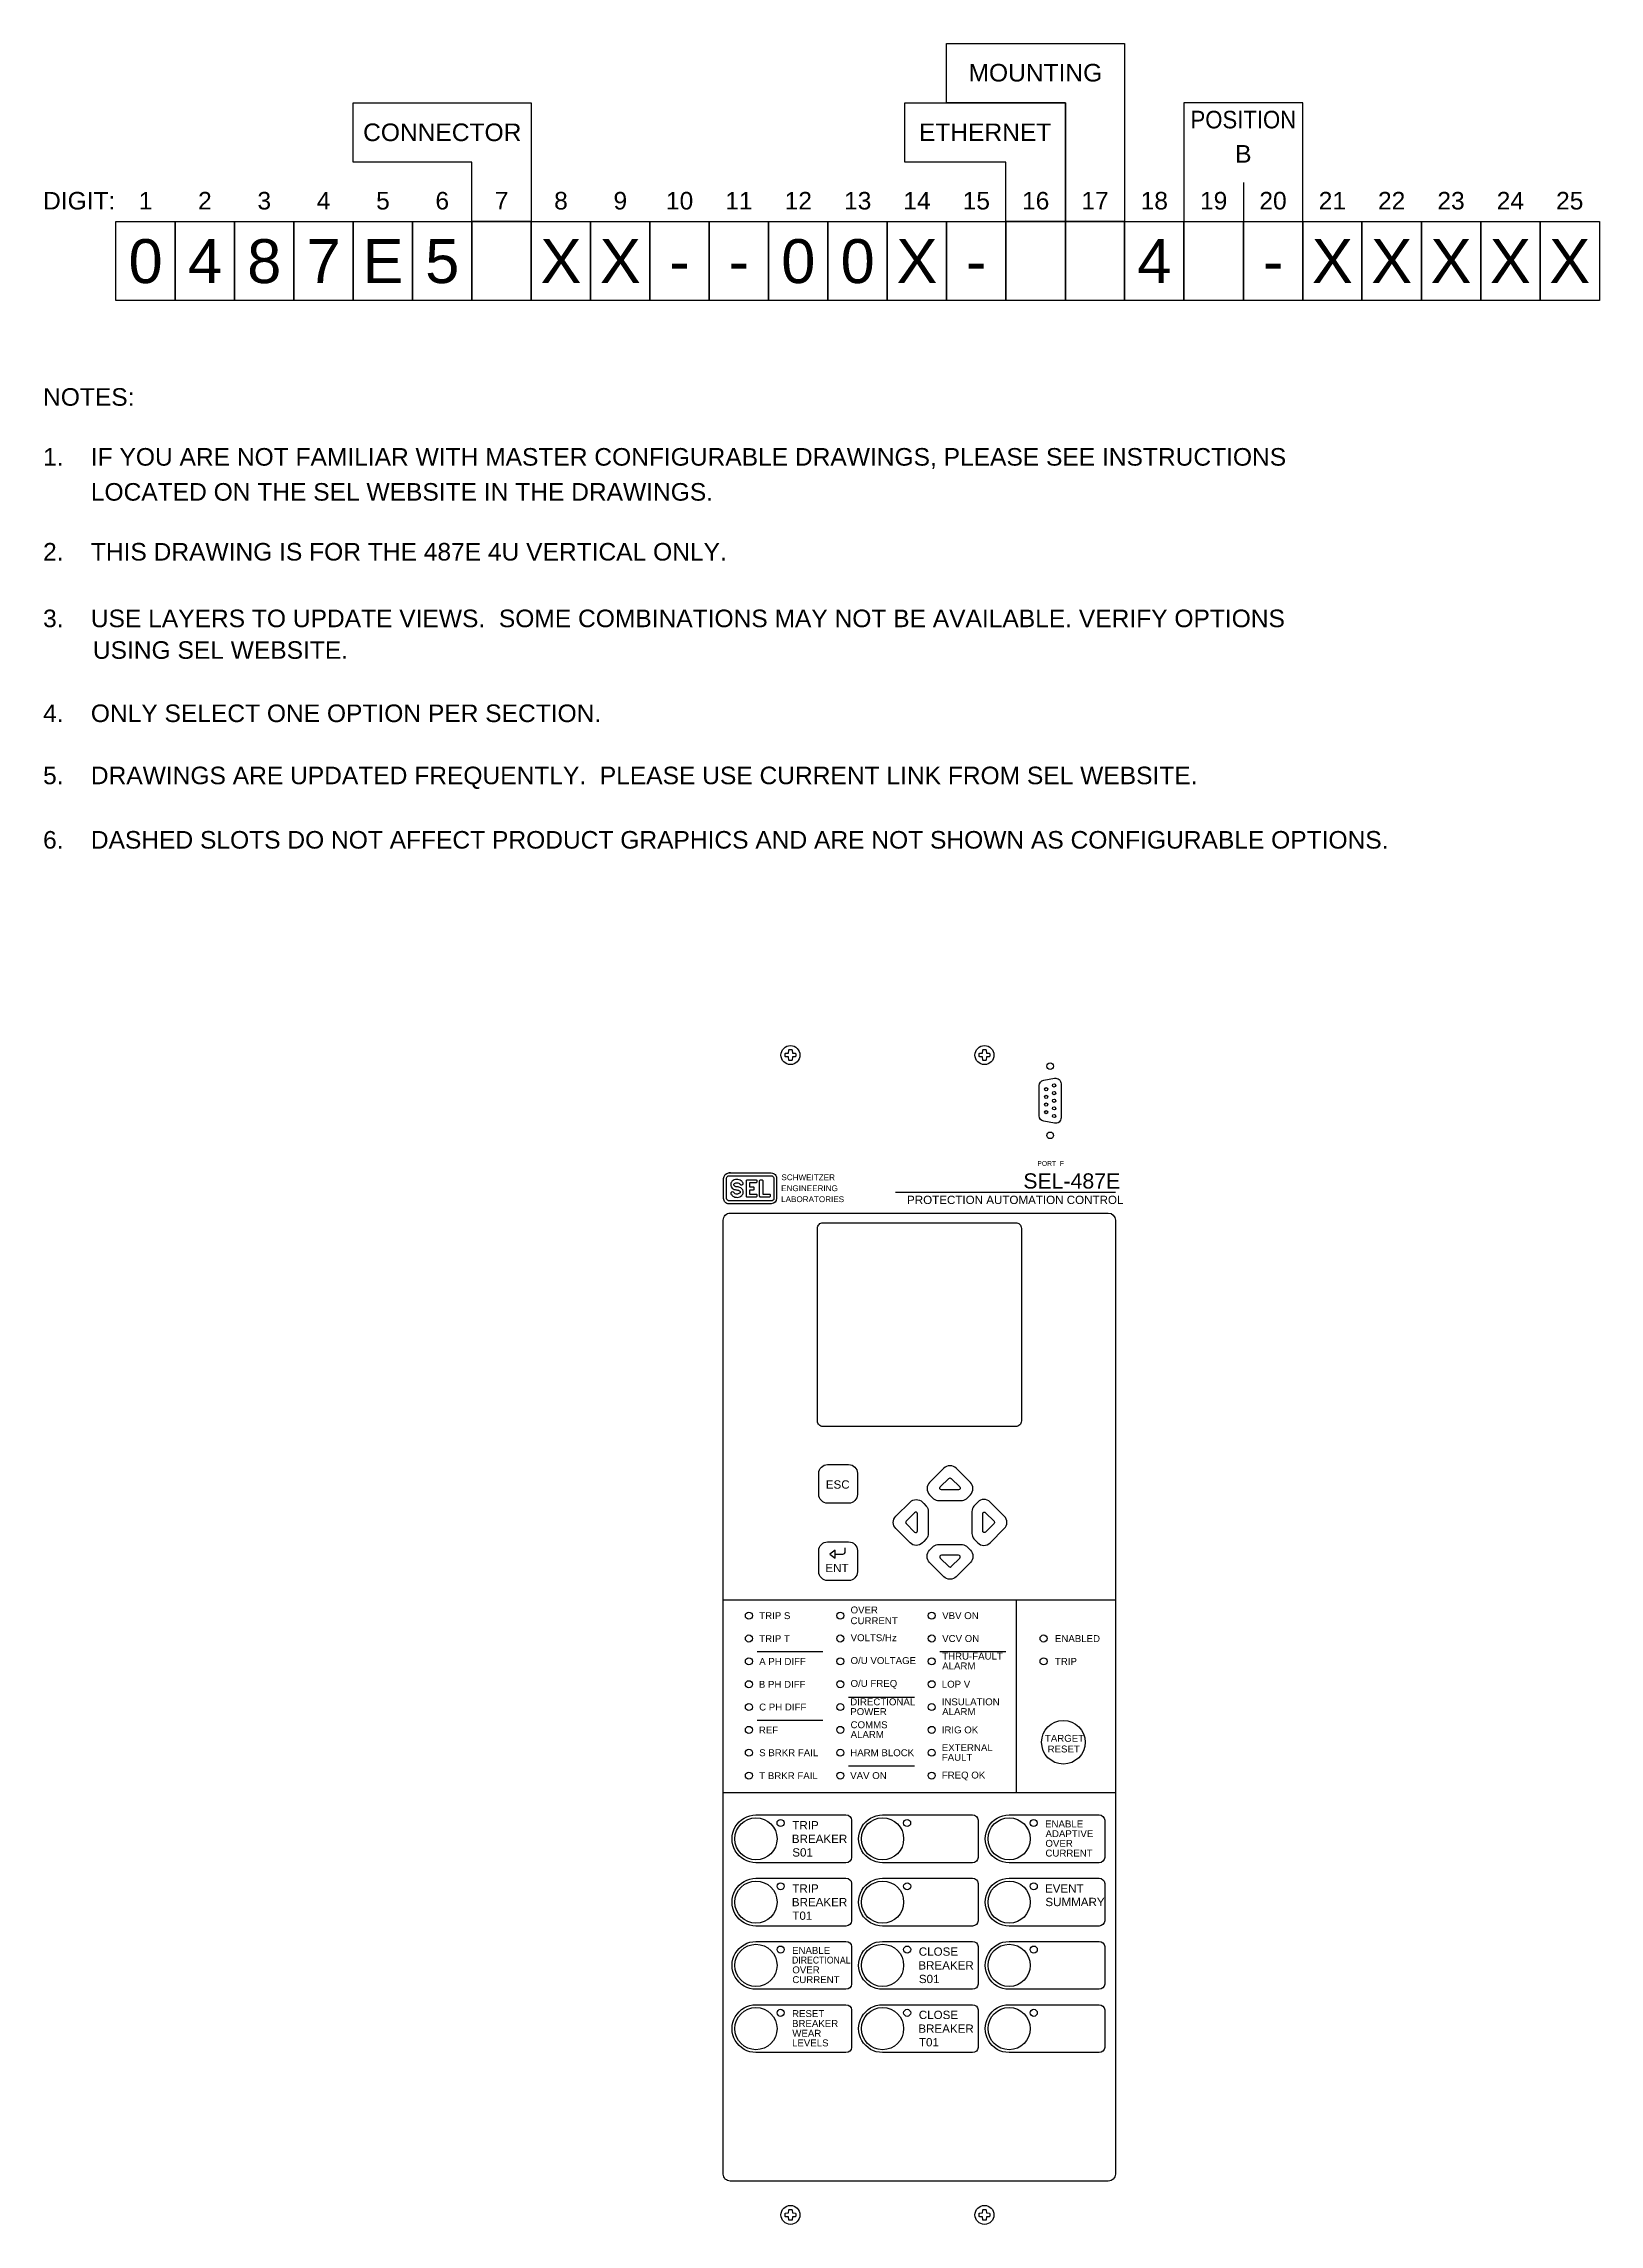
# Model space of a CAD drawing. Extents: x 0.5 to 47.5, y 0.5 to 35.2.
# Drawn here: x 0.51 to 22.63, y 4.2 to 35.22 of the extents above; entities that cross this region are included whole.
import ezdxf
from ezdxf.enums import TextEntityAlignment as Align

# ---------------------------------------------------------------- set-up
doc = ezdxf.new("R2010")
doc.units = 0
doc.header["$MEASUREMENT"] = 0
doc.layers.add('5.0_____[DWG]', color=7, linetype='CONTINUOUS')
doc.styles.add('Arial', font='arial.ttf')

msp = doc.modelspace()

# ---------------------------------------------------------------- texts
at = {"layer": '5.0_____[DWG]', "style": 'Arial'}
for s, height, p in [('MOUNTING', 0.25, (14.61, 34.68)), ('CONNECTOR', 0.25, (6.176, 33.832)), ('ETHERNET', 0.25, (13.895, 33.832)), ('B', 0.25, (17.567, 33.526)), ('1', 0.25, (1.958, 32.859)), ('2', 0.25, (2.801, 32.859)), ('3', 0.25, (3.645, 32.859)), ('4', 0.25, (4.489, 32.859)), ('5', 0.25, (5.333, 32.859)), ('6', 0.25, (6.176, 32.859)), ('7', 0.25, (7.02, 32.859)), ('8', 0.25, (7.864, 32.859)), ('9', 0.25, (8.708, 32.859)), ('10', 0.25, (9.551, 32.859)), ('11', 0.25, (10.395, 32.859)), ('12', 0.25, (11.239, 32.859)), ('13', 0.25, (12.083, 32.859)), ('14', 0.25, (12.926, 32.859)), ('15', 0.25, (13.77, 32.859)), ('16', 0.25, (14.614, 32.859)), ('17', 0.25, (15.458, 32.859)), ('18', 0.25, (16.301, 32.859)), ('19', 0.25, (17.145, 32.859)), ('20', 0.25, (17.989, 32.859)), ('21', 0.25, (18.833, 32.859)), ('22', 0.25, (19.676, 32.859)), ('23', 0.25, (20.52, 32.859)), ('24', 0.25, (21.364, 32.859)), ('25', 0.25, (22.208, 32.859)), ('0', 0.625, (1.958, 31.812)), ('4', 0.625, (2.801, 31.812)), ('8', 0.625, (3.645, 31.812)), ('7', 0.625, (4.489, 31.812)), ('E', 0.625, (5.333, 31.812)), ('5', 0.625, (6.176, 31.812)), ('X', 0.625, (7.864, 31.812)), ('X', 0.625, (8.708, 31.812)), ('0', 0.625, (11.239, 31.812)), ('0', 0.625, (12.083, 31.812)), ('X', 0.625, (12.926, 31.812)), ('4', 0.625, (16.301, 31.812)), ('X', 0.625, (18.833, 31.812)), ('X', 0.625, (19.676, 31.812)), ('X', 0.625, (20.52, 31.812)), ('X', 0.625, (21.364, 31.812)), ('X', 0.625, (22.208, 31.812)), ('-', 0.625, (9.551, 31.812)), ('-', 0.625, (10.395, 31.812)), ('-', 0.625, (13.77, 31.812)), ('-', 0.625, (17.989, 31.812))]:
    msp.add_text(s, height=height, dxfattribs=at).set_placement(p, align=Align.CENTER)
at = {"layer": '5.0_____[DWG]', "style": 'Arial', "width": 0.9}
msp.add_text('POSITION', height=0.25, dxfattribs=at).set_placement((17.567, 34.013), align=Align.CENTER)
at = {"layer": '5.0_____[DWG]', "style": 'Arial'}
for s, height, p in [('DIGIT:', 0.25, (0.5, 32.859)), ('NOTES:', 0.25, (0.5, 30.067)), ('1.    IF YOU ARE NOT FAMILIAR WITH MASTER CONFIGURABLE DRAWINGS, PLEASE SEE INSTRUCTIONS', 0.25, (0.5, 29.215)), ('       LOCATED ON THE SEL WEBSITE IN THE DRAWINGS.', 0.25, (0.5, 28.717)), ('2.    THIS DRAWING IS FOR THE 487E 4U VERTICAL ONLY.', 0.25, (0.5, 27.865)), ('3.    USE LAYERS TO UPDATE VIEWS.  SOME COMBINATIONS MAY NOT BE AVAILABLE. VERIFY OPTIONS', 0.25, (0.5, 26.917)), ('       USING SEL WEBSITE.', 0.25, (0.529, 26.467)), ('4.    ONLY SELECT ONE OPTION PER SECTION.', 0.25, (0.5, 25.567)), ('5.    DRAWINGS ARE UPDATED FREQUENTLY.  PLEASE USE CURRENT LINK FROM SEL WEBSITE.', 0.25, (0.5, 24.683)), ('6.    DASHED SLOTS DO NOT AFFECT PRODUCT GRAPHICS AND ARE NOT SHOWN AS CONFIGURABLE OPTIONS.', 0.25, (0.5, 23.767)), ('PORT  F', 0.0688, (14.638, 19.254)), ('ENGINEERING', 0.08237, (10.995, 18.894)), ('SCHWEITZER', 0.0824, (10.999, 19.05)), ('LABORATORIES', 0.08237, (10.995, 18.738)), ('PROTECTION AUTOMATION CONTROL', 0.118, (12.785, 18.711)), ('ESC', 0.118, (11.63, 14.662)), ('ENT', 0.118, (11.624, 13.474)), ('TRIP S', 0.0983, (10.684, 12.806)), ('OVER', 0.0983, (11.982, 12.887)), ('CURRENT', 0.0983, (11.982, 12.734)), ('VBV ON', 0.0983, (13.285, 12.806)), ('TRIP T', 0.0983, (10.684, 12.479)), ('VOLTS/Hz', 0.0983, (11.983, 12.492)), ('VCV ON', 0.0983, (13.285, 12.481)), ('ENABLED', 0.0983, (14.888, 12.48)), ('A PH DIFF', 0.0983, (10.683, 12.154)), ('O/U VOLTAGE', 0.09833, (11.982, 12.167)), ('ALARM', 0.0983, (13.285, 12.091)), ('THRU-FAULT', 0.0983, (13.285, 12.23)), ('TRIP', 0.0983, (14.888, 12.155)), ('B PH DIFF', 0.0983, (10.678, 11.829)), ('O/U FREQ', 0.0983, (11.982, 11.842)), ('LOP V', 0.0983, (13.279, 11.831)), ('C PH DIFF', 0.0983, (10.682, 11.506)), ('DIRECTIONAL', 0.09833, (11.978, 11.58)), ('POWER', 0.0983, (11.978, 11.441)), ('ALARM', 0.0983, (13.285, 11.441)), ('INSULATION', 0.0983, (13.278, 11.58)), ('REF', 0.0983, (10.678, 11.179)), ('ALARM', 0.0983, (11.983, 11.115)), ('COMMS', 0.0983, (11.982, 11.254)), ('IRIG OK', 0.0983, (13.278, 11.181)), ('S BRKR FAIL', 0.09833, (10.683, 10.856)), ('HARM BLOCK', 0.0983, (11.978, 10.856)), ('EXTERNAL', 0.0983, (13.279, 10.928)), ('FAULT', 0.0983, (13.279, 10.791)), ('TARGET', 0.0983, (14.746, 11.061)), ('RESET', 0.0983, (14.784, 10.909)), ('T BRKR FAIL', 0.09833, (10.684, 10.529)), ('VAV ON', 0.0983, (11.977, 10.531)), ('FREQ OK', 0.0983, (13.279, 10.538)), ('TRIP', 0.118, (11.154, 9.815)), ('ENABLE', 0.0983, (14.748, 9.843)), ('BREAKER', 0.118, (11.147, 9.621)), ('ADAPTIVE', 0.0983, (14.754, 9.704)), ('OVER', 0.0983, (14.753, 9.567)), ('S01', 0.118, (11.153, 9.428)), ('CURRENT', 0.0983, (14.753, 9.428)), ('TRIP', 0.118, (11.154, 8.915)), ('EVENT', 0.118, (14.746, 8.915)), ('BREAKER', 0.118, (11.147, 8.721)), ('SUMMARY', 0.118, (14.752, 8.723)), ('T01', 0.118, (11.154, 8.528)), ('ENABLE', 0.0983, (11.15, 8.043)), ('CLOSE', 0.118, (12.952, 8.017)), ('OVER', 0.0983, (11.154, 7.767)), ('BREAKER', 0.118, (12.946, 7.821)), ('CURRENT', 0.0983, (11.154, 7.628)), ('S01', 0.118, (12.953, 7.628)), ('RESET', 0.0983, (11.15, 7.145)), ('CLOSE', 0.118, (12.952, 7.117)), ('WEAR', 0.0983, (11.154, 6.865)), ('BREAKER', 0.0983, (11.15, 7.004)), ('LEVELS', 0.0983, (11.15, 6.728)), ('T01', 0.118, (12.954, 6.728)), ('BREAKER', 0.118, (12.946, 6.921))]:
    msp.add_text(s, height=height, dxfattribs=at).set_placement(p)
for s, height, p in [('SEL-487E', 0.2163, (15.816, 18.931)), ('PROTECTION AUTOMATION CONTROL', 0.118, (15.862, 18.711))]:
    msp.add_text(s, height=height, dxfattribs=at).set_placement(p, align=Align.RIGHT)
at = {"layer": '5.0_____[DWG]', "style": 'Arial', "width": 0.9}
msp.add_text('DIRECTIONAL', height=0.09833, dxfattribs=at).set_placement((11.15, 7.906))

# ---------------------------------------------------------------- linework, layer by layer
at = {"layer": '5.0_____[DWG]'}
for points in [[(15.036, 34.375), (13.348, 34.375), (13.348, 35.219), (15.879, 35.219), (15.879, 32.687), (15.036, 32.687), (15.036, 34.375)], [(6.598, 33.531), (4.911, 33.531), (4.911, 34.375), (7.442, 34.375), (7.442, 32.687), (6.598, 32.687), (6.598, 33.531)], [(14.192, 33.531), (12.754, 33.531), (12.754, 34.375), (15.036, 34.375), (15.036, 32.687), (14.192, 32.687), (14.192, 33.531)], [(11.764, 13.788), (11.689, 13.73), (11.764, 13.672)], [(11.764, 13.788), (11.689, 13.73), (11.764, 13.672)]]:
    msp.add_lwpolyline(points, close=True, dxfattribs=at)
for points in [[(18.411, 32.687), (18.411, 34.375), (16.723, 34.375), (16.723, 32.687), (18.411, 32.687)], [(17.567, 33.243), (17.567, 32.687)], [(2.379, 31.562), (1.536, 31.562), (1.536, 32.687), (2.379, 32.687), (2.379, 31.562)], [(3.223, 31.562), (2.379, 31.562), (2.379, 32.687), (3.223, 32.687), (3.223, 31.562)], [(4.067, 31.562), (3.223, 31.562), (3.223, 32.687), (4.067, 32.687), (4.067, 31.562)], [(4.911, 31.562), (4.067, 31.562), (4.067, 32.687), (4.911, 32.687), (4.911, 31.562)], [(5.754, 31.562), (4.911, 31.562), (4.911, 32.687), (5.754, 32.687), (5.754, 31.562)], [(6.598, 31.562), (5.754, 31.562), (5.754, 32.687), (6.598, 32.687), (6.598, 31.562)], [(7.442, 31.562), (6.598, 31.562), (6.598, 32.687), (7.442, 32.687), (7.442, 31.562)], [(8.286, 31.562), (7.442, 31.562), (7.442, 32.687), (8.286, 32.687), (8.286, 31.562)], [(9.129, 31.562), (8.286, 31.562), (8.286, 32.687), (9.129, 32.687), (9.129, 31.562)], [(9.973, 31.562), (9.129, 31.562), (9.129, 32.687), (9.973, 32.687), (9.973, 31.562)], [(10.817, 31.562), (9.973, 31.562), (9.973, 32.687), (10.817, 32.687), (10.817, 31.562)], [(11.661, 31.562), (10.817, 31.562), (10.817, 32.687), (11.661, 32.687), (11.661, 31.562)], [(12.504, 31.562), (11.661, 31.562), (11.661, 32.687), (12.504, 32.687), (12.504, 31.562)], [(13.348, 31.562), (12.504, 31.562), (12.504, 32.687), (13.348, 32.687), (13.348, 31.562)], [(14.192, 31.562), (13.348, 31.562), (13.348, 32.687), (14.192, 32.687), (14.192, 31.562)], [(15.036, 31.562), (14.192, 31.562), (14.192, 32.687), (15.036, 32.687), (15.036, 31.562)], [(15.879, 31.562), (15.036, 31.562), (15.036, 32.687), (15.879, 32.687), (15.879, 31.562)], [(16.723, 31.562), (15.879, 31.562), (15.879, 32.687), (16.723, 32.687), (16.723, 31.562)], [(17.567, 31.562), (16.723, 31.562), (16.723, 32.687), (17.567, 32.687), (17.567, 31.562)], [(18.411, 31.562), (17.567, 31.562), (17.567, 32.687), (18.411, 32.687), (18.411, 31.562)], [(19.254, 31.562), (18.411, 31.562), (18.411, 32.687), (19.254, 32.687), (19.254, 31.562)], [(20.098, 31.562), (19.254, 31.562), (19.254, 32.687), (20.098, 32.687), (20.098, 31.562)], [(20.942, 31.562), (20.098, 31.562), (20.098, 32.687), (20.942, 32.687), (20.942, 31.562)], [(21.786, 31.562), (20.942, 31.562), (20.942, 32.687), (21.786, 32.687), (21.786, 31.562)], [(22.629, 31.562), (21.786, 31.562), (21.786, 32.687), (22.629, 32.687), (22.629, 31.562)], [(10.273, 19.153), (10.253, 19.153)], [(10.273, 19.153), (10.253, 19.153)], [(10.273, 19.153), (10.253, 19.153)], [(10.273, 19.153), (10.253, 19.153)], [(10.273, 19.153), (10.253, 19.153)], [(10.273, 19.153), (10.253, 19.153)], [(10.273, 19.153), (10.253, 19.153)], [(15.747, 18.876), (12.623, 18.876)], [(15.747, 13.075), (10.172, 13.075)], [(14.339, 13.075), (14.339, 10.335)], [(10.652, 12.344), (11.59, 12.344)], [(13.252, 12.344), (14.19, 12.344)], [(11.952, 11.694), (12.89, 11.694)], [(10.652, 11.369), (11.59, 11.369)], [(11.952, 10.719), (12.89, 10.719)], [(15.747, 10.335), (10.172, 10.335)]]:
    msp.add_lwpolyline(points, dxfattribs=at)
for points in [[(11.203, 20.813, -0.391794), (11.195, 20.805), (11.155, 20.803, 0.399739), (11.154, 20.802), (11.152, 20.762, -0.391859), (11.144, 20.754), (11.11, 20.754, -0.391764), (11.102, 20.762), (11.099, 20.802, 0.399816), (11.099, 20.803), (11.059, 20.805, -0.391825), (11.051, 20.813), (11.05, 20.83), (11.051, 20.847, -0.391806), (11.059, 20.856), (11.099, 20.858, 0.399638), (11.099, 20.859), (11.102, 20.899, -0.391814), (11.11, 20.907), (11.144, 20.907, -0.39186), (11.152, 20.899), (11.154, 20.859, 0.399739), (11.155, 20.858), (11.195, 20.856, -0.391769), (11.203, 20.847), (11.204, 20.83), (11.203, 20.813)], [(13.962, 20.813, -0.391794), (13.954, 20.805), (13.914, 20.803, 0.399739), (13.913, 20.802), (13.911, 20.762, -0.391859), (13.903, 20.754), (13.869, 20.754, -0.391764), (13.861, 20.762), (13.858, 20.802, 0.399816), (13.857, 20.803), (13.818, 20.805, -0.391825), (13.809, 20.813), (13.809, 20.83), (13.809, 20.847, -0.391806), (13.818, 20.856), (13.857, 20.858, 0.399638), (13.858, 20.859), (13.861, 20.899, -0.391814), (13.869, 20.907), (13.903, 20.907, -0.39186), (13.911, 20.899), (13.913, 20.859, 0.399739), (13.914, 20.858), (13.954, 20.856, -0.391769), (13.962, 20.847), (13.962, 20.83), (13.962, 20.813)], [(11.764, 13.73), (11.872, 13.73, 0.414214), (11.907, 13.765), (11.907, 13.822)], [(11.764, 13.73), (11.872, 13.73, 0.414214), (11.907, 13.765), (11.907, 13.822)], [(11.203, 4.313, -0.391794), (11.195, 4.305), (11.155, 4.303, 0.399739), (11.154, 4.302), (11.152, 4.262, -0.391859), (11.144, 4.254), (11.11, 4.254, -0.391764), (11.102, 4.262), (11.099, 4.302, 0.399816), (11.099, 4.303), (11.059, 4.305, -0.391825), (11.051, 4.313), (11.05, 4.33), (11.051, 4.347, -0.391806), (11.059, 4.356), (11.099, 4.358, 0.399638), (11.099, 4.359), (11.102, 4.399, -0.391814), (11.11, 4.407), (11.144, 4.407, -0.39186), (11.152, 4.399), (11.154, 4.359, 0.399739), (11.155, 4.358), (11.195, 4.356, -0.391769), (11.203, 4.347), (11.204, 4.33), (11.203, 4.313)], [(13.962, 4.313, -0.391794), (13.954, 4.305), (13.914, 4.303, 0.399739), (13.913, 4.302), (13.911, 4.262, -0.391859), (13.903, 4.254), (13.869, 4.254, -0.391764), (13.861, 4.262), (13.858, 4.302, 0.399816), (13.857, 4.303), (13.818, 4.305, -0.391825), (13.809, 4.313), (13.809, 4.33), (13.809, 4.347, -0.391806), (13.818, 4.356), (13.857, 4.358, 0.399638), (13.858, 4.359), (13.861, 4.399, -0.391814), (13.869, 4.407), (13.903, 4.407, -0.39186), (13.911, 4.399), (13.913, 4.359, 0.399739), (13.914, 4.358), (13.954, 4.356, -0.391769), (13.962, 4.347), (13.962, 4.33), (13.962, 4.313)]]:
    msp.add_lwpolyline(points, format="xyb", dxfattribs=at)
for points in [[(14.976, 20.423), (14.976, 19.938, -0.46318), (14.883, 19.86), (14.73, 19.888, -0.363045), (14.665, 19.965), (14.665, 20.395, -0.360245), (14.73, 20.473), (14.883, 20.5, -0.463312)], [(10.253, 19.153), (10.855, 19.153, -0.41811), (10.931, 19.076), (10.931, 18.793, -0.404471), (10.855, 18.714), (10.253, 18.714, -0.41811), (10.177, 18.791), (10.177, 19.074, -0.404471)], [(10.259, 19.113), (10.852, 19.113, -0.378768), (10.892, 19.077), (10.892, 18.792, -0.441125), (10.852, 18.756), (10.259, 18.756, -0.378768), (10.219, 18.791), (10.219, 19.076, -0.441125)], [(10.363, 19.06, 0.192116), (10.299, 19.034, 0.12608), (10.278, 18.995, 0.336344), (10.314, 18.925, 0.087668), (10.366, 18.911, -0.022201), (10.382, 18.909, -0.039737), (10.393, 18.905, -0.23043), (10.411, 18.887, -0.182747), (10.41, 18.872, -0.221111), (10.375, 18.853, -0.058363), (10.354, 18.852, -0.13415), (10.331, 18.864, 0.006668), (10.318, 18.879, 0.085557), (10.316, 18.881, 0.231613), (10.285, 18.878, 0.170757), (10.28, 18.871, 0.118457), (10.281, 18.858, 0.153081), (10.307, 18.825, 0.186266), (10.371, 18.806, 0.192116), (10.436, 18.832, 0.12608), (10.456, 18.871, 0.336344), (10.42, 18.941, 0.087668), (10.368, 18.955, -0.022201), (10.352, 18.957, -0.039737), (10.341, 18.961, -0.23043), (10.323, 18.979, -0.182747), (10.324, 18.994, -0.221111), (10.359, 19.013, -0.058363), (10.38, 19.014, -0.13415), (10.403, 19.002, 0.006668), (10.416, 18.987, 0.085557), (10.418, 18.985, 0.231613), (10.449, 18.988, 0.170757), (10.454, 18.995, 0.118457), (10.453, 19.008, 0.153081), (10.427, 19.041, 0.186266)], [(10.512, 19.056), (10.638, 19.056, -0.424366), (10.65, 19.044), (10.65, 19.024, -0.404134), (10.638, 19.012), (10.543, 19.012), (10.543, 18.954), (10.599, 18.954, -0.477137), (10.607, 18.944), (10.607, 18.92, -0.353971), (10.599, 18.91), (10.543, 18.91), (10.543, 18.853), (10.638, 18.853, -0.424366), (10.65, 18.841), (10.65, 18.82, -0.404134), (10.638, 18.808), (10.512, 18.808, -0.432614), (10.5, 18.821), (10.5, 19.043, -0.396049)], [(10.701, 19.056), (10.722, 19.056, -0.432614), (10.734, 19.043), (10.734, 18.853), (10.827, 18.853, -0.424366), (10.838, 18.841), (10.838, 18.82, -0.404134), (10.827, 18.808), (10.701, 18.808, -0.432614), (10.689, 18.821), (10.689, 19.043, -0.396049)], [(15.747, 18.482), (15.747, 4.911, -0.414315), (15.647, 4.811), (10.272, 4.811, -0.414634), (10.172, 4.911), (10.172, 18.482, -0.414229), (10.272, 18.582), (15.647, 18.582, -0.414193)], [(11.511, 15.625), (11.511, 18.365, -0.414221), (11.591, 18.445), (14.331, 18.445, -0.414221), (14.411, 18.365), (14.411, 15.625, -0.414221), (14.331, 15.545), (11.591, 15.545, -0.414221)], [(11.655, 15.005), (11.955, 15.005, -0.414214), (12.08, 14.88), (12.08, 14.58, -0.414214), (11.955, 14.455), (11.655, 14.455, -0.414214), (11.53, 14.58), (11.53, 14.88, -0.414214)], [(11.655, 15.005), (11.955, 15.005, -0.414214), (12.08, 14.88), (12.08, 14.58, -0.414214), (11.955, 14.455), (11.655, 14.455, -0.414214), (11.53, 14.58), (11.53, 14.88, -0.414214)], [(13.552, 14.492, 0.176539), (13.63, 14.519), (13.667, 14.555), (13.686, 14.574, 0.414214), (13.686, 14.751), (13.484, 14.952, 0.414214), (13.308, 14.952), (13.106, 14.751, 0.414214), (13.106, 14.574), (13.125, 14.555), (13.162, 14.519, 0.176539), (13.24, 14.492)], [(13.413, 14.808), (13.534, 14.686, -0.66386), (13.517, 14.646), (13.275, 14.646, -0.66386), (13.258, 14.686), (13.379, 14.808, -0.408376)], [(13.086, 14.025, -0.176539), (13.059, 13.947), (13.023, 13.91), (13.004, 13.891, -0.414214), (12.828, 13.891), (12.626, 14.093, -0.414214), (12.626, 14.27), (12.828, 14.471, -0.414214), (13.004, 14.471), (13.023, 14.452), (13.059, 14.415, -0.176539), (13.086, 14.337)], [(12.771, 14.164), (12.892, 14.043, 0.66386), (12.933, 14.06), (12.933, 14.303, 0.66386), (12.892, 14.32), (12.771, 14.198, 0.408376)], [(13.708, 14.025, 0.176539), (13.735, 13.947), (13.771, 13.91), (13.79, 13.891, 0.414214), (13.967, 13.891), (14.168, 14.093, 0.414214), (14.168, 14.27), (13.967, 14.471, 0.414214), (13.79, 14.471), (13.771, 14.452), (13.735, 14.415, 0.176539), (13.708, 14.337)], [(14.023, 14.164), (13.902, 14.043, -0.66386), (13.861, 14.06), (13.861, 14.303, -0.66386), (13.902, 14.32), (14.023, 14.198, -0.408376)], [(11.655, 13.905), (11.955, 13.905, -0.414214), (12.08, 13.78), (12.08, 13.48, -0.414214), (11.955, 13.355), (11.655, 13.355, -0.414214), (11.53, 13.48), (11.53, 13.78, -0.414214)], [(11.655, 13.905), (11.955, 13.905, -0.414214), (12.08, 13.78), (12.08, 13.48, -0.414214), (11.955, 13.355), (11.655, 13.355, -0.414214), (11.53, 13.48), (11.53, 13.78, -0.414214)], [(13.552, 13.869, -0.176539), (13.63, 13.842), (13.667, 13.806), (13.686, 13.787, -0.414214), (13.686, 13.611), (13.484, 13.409, -0.414214), (13.308, 13.409), (13.106, 13.611, -0.414214), (13.106, 13.787), (13.125, 13.806), (13.162, 13.842, -0.176539), (13.24, 13.869)], [(13.413, 13.554), (13.534, 13.675, 0.66386), (13.517, 13.716), (13.275, 13.716, 0.66386), (13.258, 13.675), (13.379, 13.554, 0.408376)], [(10.637, 10.02), (11.916, 10.02, -0.385887), (11.997, 9.947), (11.997, 9.414, -0.395152), (11.916, 9.34), (10.637, 9.34, -1.000771)], [(12.437, 10.02), (13.716, 10.02, -0.385887), (13.797, 9.947), (13.797, 9.414, -0.395152), (13.716, 9.34), (12.437, 9.34, -1.000771)], [(14.237, 10.02), (15.516, 10.02, -0.385887), (15.597, 9.947), (15.597, 9.414, -0.395152), (15.516, 9.34), (14.237, 9.34, -1.000771)], [(10.637, 9.12), (11.916, 9.12, -0.385887), (11.997, 9.047), (11.997, 8.514, -0.395152), (11.916, 8.44), (10.637, 8.44, -1.000771)], [(12.437, 9.12), (13.716, 9.12, -0.385887), (13.797, 9.047), (13.797, 8.514, -0.395152), (13.716, 8.44), (12.437, 8.44, -1.000771)], [(14.237, 9.12), (15.516, 9.12, -0.385887), (15.597, 9.047), (15.597, 8.514, -0.395152), (15.516, 8.44), (14.237, 8.44, -1.000771)], [(10.637, 8.22), (11.916, 8.22, -0.385887), (11.997, 8.147), (11.997, 7.614, -0.395152), (11.916, 7.54), (10.637, 7.54, -1.000771)], [(12.437, 8.22), (13.716, 8.22, -0.385887), (13.797, 8.147), (13.797, 7.614, -0.395152), (13.716, 7.54), (12.437, 7.54, -1.000771)], [(14.237, 8.22), (15.516, 8.22, -0.385887), (15.597, 8.147), (15.597, 7.614, -0.395152), (15.516, 7.54), (14.237, 7.54, -1.000771)], [(10.637, 7.32), (11.916, 7.32, -0.385887), (11.997, 7.247), (11.997, 6.714, -0.395152), (11.916, 6.64), (10.637, 6.64, -1.000771)], [(12.437, 7.32), (13.716, 7.32, -0.385887), (13.797, 7.247), (13.797, 6.714, -0.395152), (13.716, 6.64), (12.437, 6.64, -1.000771)], [(14.237, 7.32), (15.516, 7.32, -0.385887), (15.597, 7.247), (15.597, 6.714, -0.395152), (15.516, 6.64), (14.237, 6.64, -1.000771)]]:
    msp.add_lwpolyline(points, format="xyb", close=True, dxfattribs=at)
for centre, radius in [((11.127, 20.83), 0.135), ((13.886, 20.83), 0.135), ((14.82, 20.672), 0.047), ((14.764, 20.344), 0.0225), ((14.764, 20.235), 0.0225), ((14.876, 20.398), 0.0225), ((14.876, 20.289), 0.0225), ((14.876, 20.18), 0.0225), ((14.764, 20.126), 0.0225), ((14.764, 20.017), 0.0225), ((14.876, 20.071), 0.0225), ((14.876, 19.962), 0.0225), ((14.82, 19.688), 0.047), ((10.536, 12.855), 0.05), ((11.836, 12.855), 0.05), ((13.136, 12.855), 0.05), ((10.536, 12.53), 0.05), ((11.836, 12.53), 0.05), ((13.136, 12.53), 0.05), ((14.726, 12.53), 0.05), ((10.536, 12.205), 0.05), ((11.836, 12.205), 0.05), ((13.136, 12.205), 0.05), ((14.726, 12.205), 0.05), ((10.536, 11.88), 0.05), ((11.836, 11.88), 0.05), ((13.136, 11.88), 0.05), ((10.536, 11.555), 0.05), ((11.836, 11.555), 0.05), ((13.136, 11.555), 0.05), ((10.536, 11.23), 0.05), ((11.836, 11.23), 0.05), ((13.136, 11.23), 0.05), ((15.008, 11.054), 0.31), ((10.536, 10.905), 0.05), ((11.836, 10.905), 0.05), ((13.136, 10.905), 0.05), ((10.536, 10.58), 0.05), ((11.836, 10.58), 0.05), ((13.136, 10.58), 0.05), ((10.637, 9.68), 0.3), ((10.986, 9.905), 0.05), ((12.437, 9.68), 0.3), ((12.786, 9.905), 0.05), ((14.237, 9.68), 0.3), ((14.586, 9.905), 0.05), ((10.637, 8.78), 0.3), ((10.987, 9.005), 0.05), ((12.437, 8.78), 0.3), ((12.787, 9.005), 0.05), ((14.237, 8.78), 0.3), ((14.587, 9.005), 0.05), ((10.637, 7.88), 0.3), ((10.987, 8.105), 0.05), ((12.437, 7.88), 0.3), ((12.787, 8.105), 0.05), ((14.237, 7.88), 0.3), ((14.587, 8.105), 0.05), ((10.637, 6.98), 0.3), ((10.987, 7.205), 0.05), ((12.437, 6.98), 0.3), ((12.787, 7.205), 0.05), ((14.237, 6.98), 0.3), ((14.587, 7.205), 0.05), ((11.127, 4.33), 0.135), ((13.886, 4.33), 0.135)]:
    msp.add_circle(centre, radius, dxfattribs=at)

msp.set_redraw_order([(e.dxf.handle, doc.entitydb.next_handle()) for e in msp.query("TEXT MTEXT ATTDEF DIMENSION ARC_DIMENSION")])  # texts and dimensions are drawn at this point

doc.saveas('drawing.dxf')
